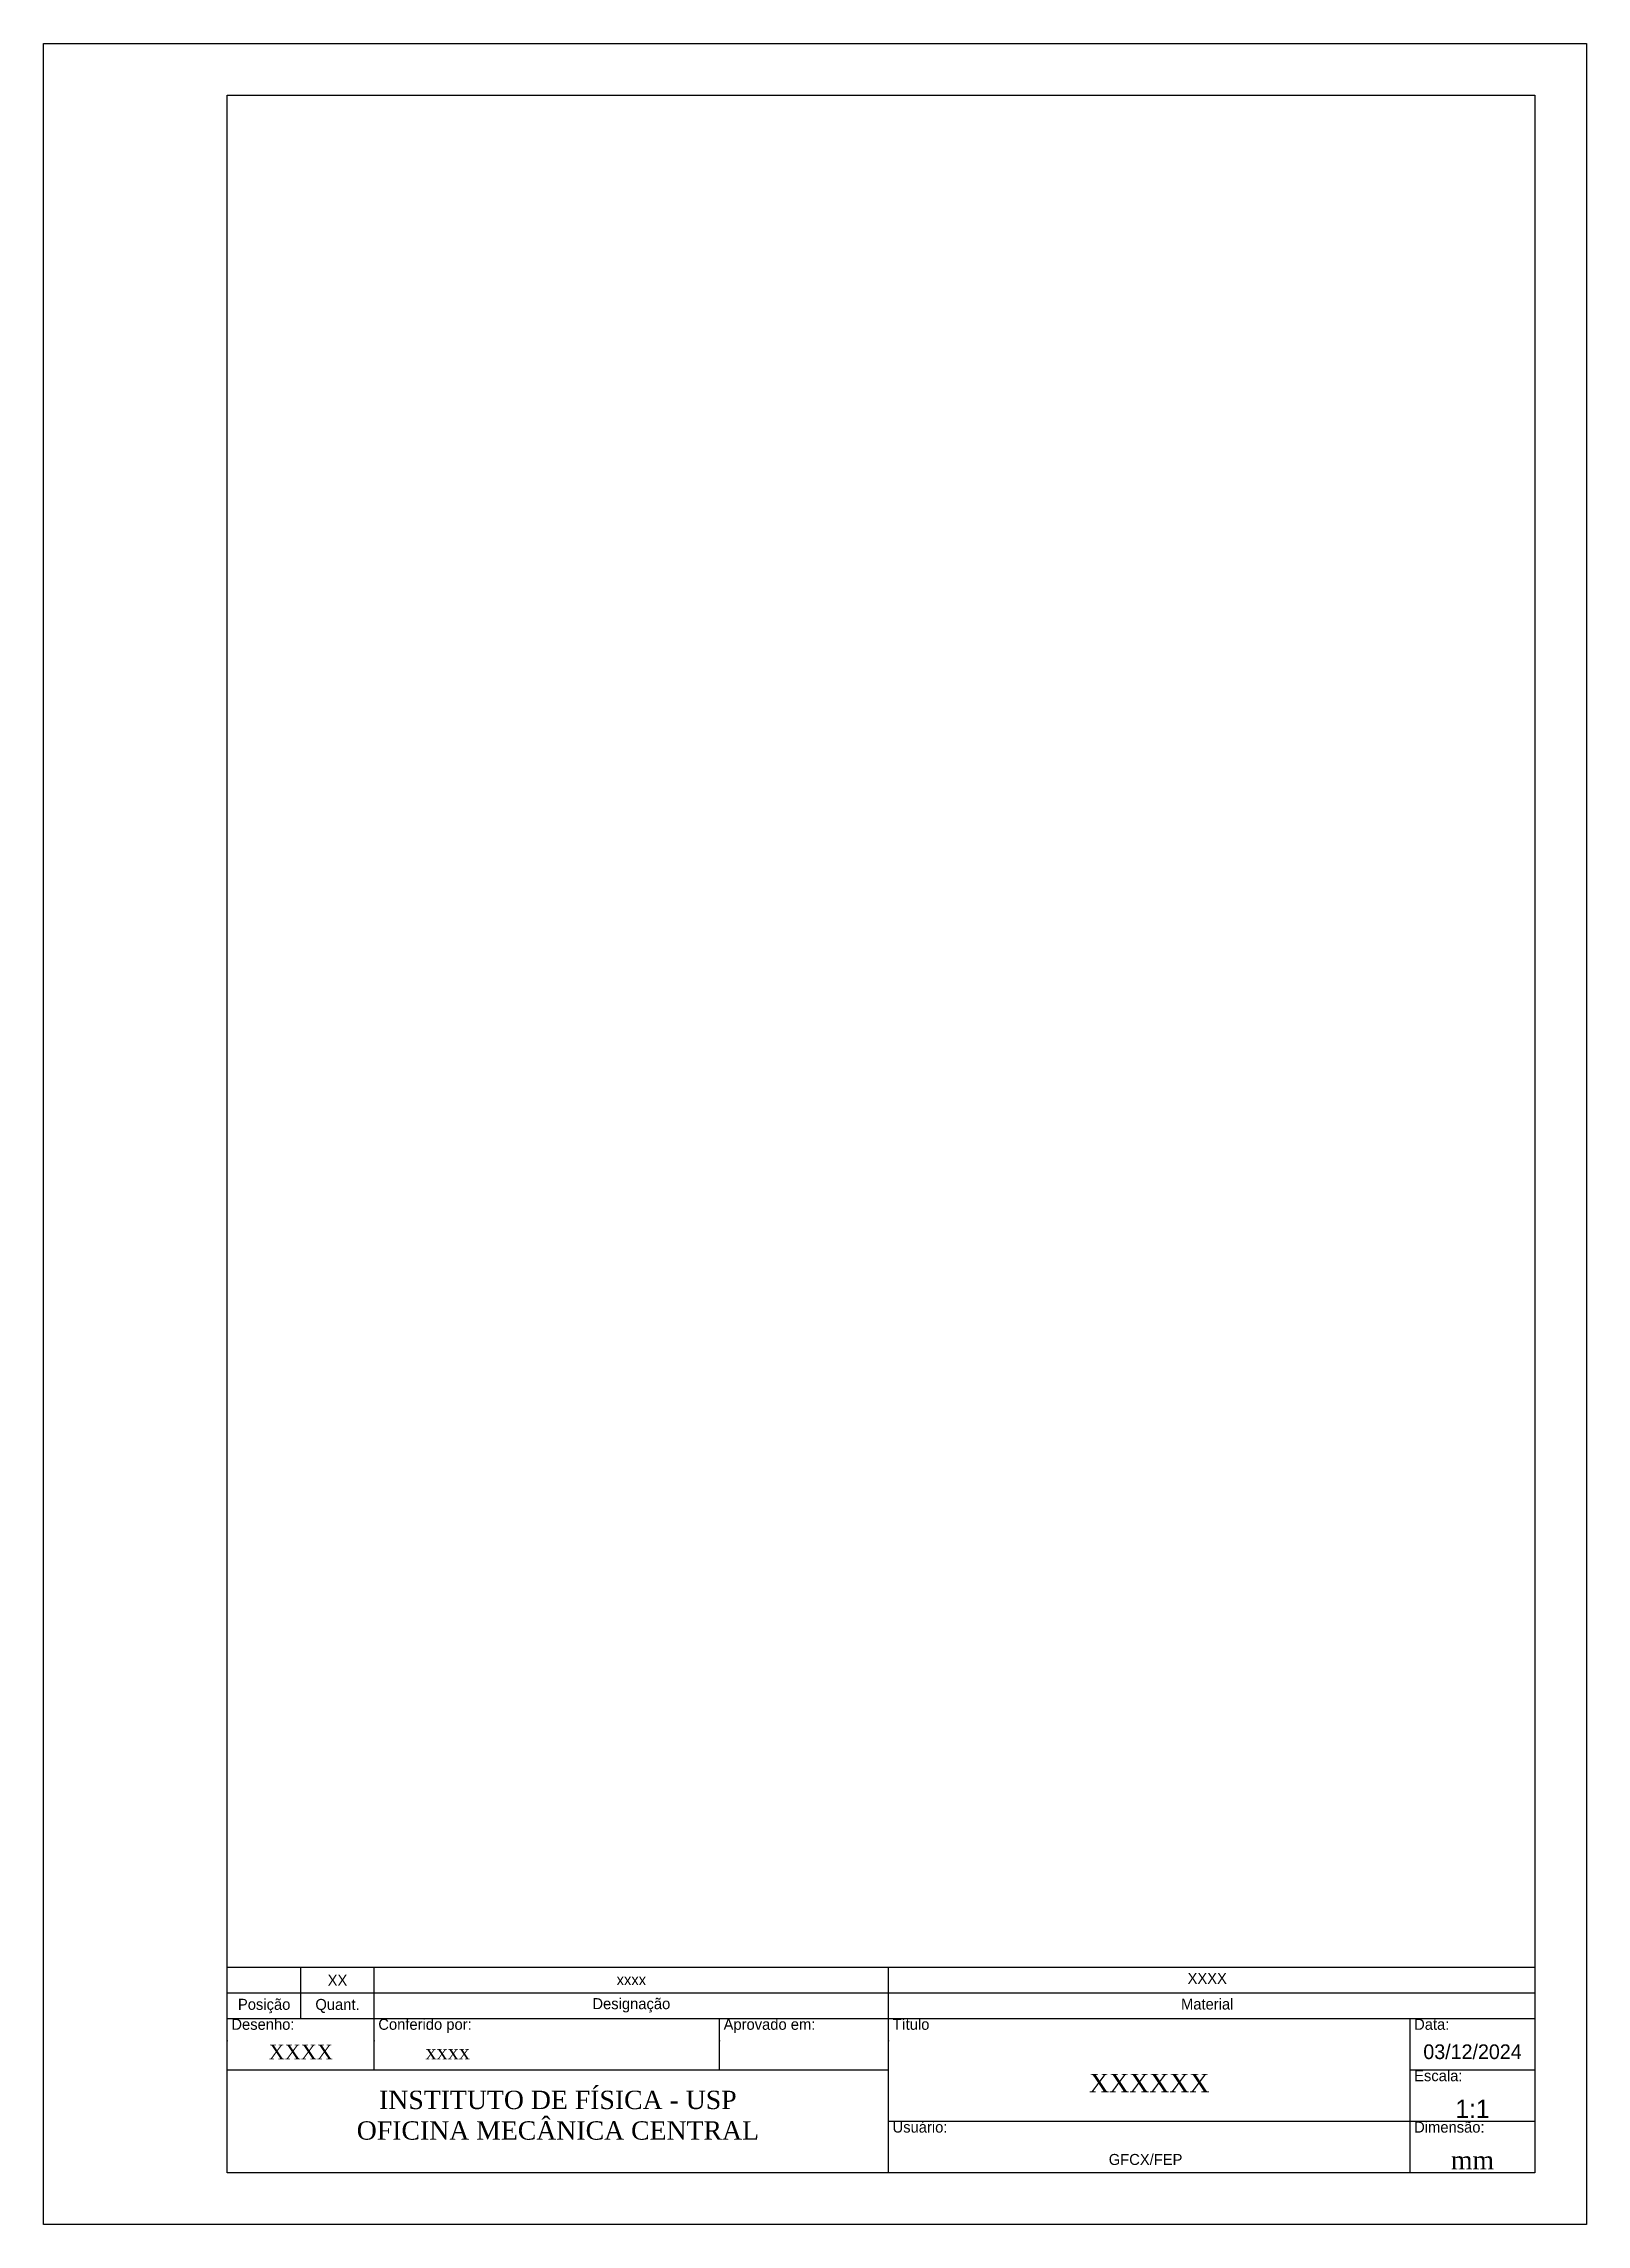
# Model space of a CAD drawing. Extents: x -627 to 207, y 20 to 317.
# Drawn here: x -307.7 to -97.7, y 19.6 to 316.6 of the extents above; entities that cross this region are included whole.
import ezdxf

# ---------------------------------------------------------------- set-up
doc = ezdxf.new("R2010")
doc.units = 0
doc.header["$LTSCALE"] = 0.2
doc.layers.add('A4', color=9, linetype='CONTINUOUS')
doc.layers.add('LEGENDA', color=7, linetype='CONTINUOUS')

msp = doc.modelspace()

# ---------------------------------------------------------------- texts
at = {"layer": 'LEGENDA'}
for s, insert, char_height, width, attachment_point in [('XX', (-267.7411, 52.83618), 1.5, 10, 5), ('XXXX', (-149.35036, 53.08618), 1.5, 70, 5), ('xxxx', (-227.7411, 52.91637), 1.5, 70, 5), (' Desenho:', (-282.7411, 47.58618), 1.5, 20, 1), ('Posição', (-277.72465, 49.32411), 1.5, 10, 5), ('Quant.', (-267.7411, 49.33618), 1.5, 10, 5), (' Conferido por:', (-262.7411, 47.58618), 1.5, 47, 1), ('Designação', (-227.7411, 49.41637), 1.5, 70, 5), (' Aprovado em:', (-215.7411, 47.58618), 1.5, 23, 1), (' Título', (-192.7411, 47.58618), 1.5, 71, 1), ('Material', (-149.35036, 49.58618), 1.5, 70, 5), (' Data:', (-121.7411, 47.58618), 1.5, 17, 1), ('{\\fTimes New Roman|b0|i0|c0|p18;XXXX}', (-272.7411, 43.06383), 2, 20, 5), ('{\\fTimes New Roman|b0|i0|c0|p18;xxxx}', (-252.7411, 43.06383), 2, 20, 5), ('03/12/2024', (-113.2411, 43.08599), 2, 17, 5), ('{\\fTimes New Roman|b0|i0|c0|p18;XXXXXX}', (-157.2411, 38.83618), 2.5, 71, 5), (' Escala:', (-121.7411, 40.58618), 1.5, 17, 1), ('\\P\\fTimes New Roman|b0|i0|c0|p18;INSTITUTO DE FÍSICA - USP\\POFICINA MECÂNICA CENTRAL', (-237.7411, 36.52368), 2.5, 90, 5), ('1:1', (-113.2411, 35.33618), 2.5, 17, 5), (' Usuário:', (-192.7411, 33.58618), 1.5, 71, 1), (' Dimensão:', (-121.7411, 33.58618), 1.5, 17, 1), ('GFCX/FEP', (-157.7411, 28.41637), 1.5, 70, 5), ('\\fTimes New Roman|b0|i0|c0|p18;mm', (-113.2411, 28.33618), 2.5, 17, 5)]:
    msp.add_mtext(s, dxfattribs=dict(at, insert=insert, char_height=char_height, width=width, attachment_point=attachment_point))

# ---------------------------------------------------------------- linework, layer by layer
at = {"layer": 'A4'}
for p, q in [((-307.7411, 19.58618), (-307.7411, 316.58618)), ((-307.7411, 316.58618), (-97.7411, 316.58618)), ((-97.7411, 316.58618), (-97.7411, 19.58618)), ((-97.7411, 19.58618), (-307.7411, 19.58618))]:
    msp.add_line(p, q, dxfattribs=at)
at = {"layer": 'LEGENDA'}
for p, q in [((-282.7411, 26.58618), (-282.7411, 309.58618)), ((-282.7411, 309.58618), (-104.7411, 309.58618)), ((-104.7411, 309.58618), (-104.7411, 26.58618)), ((-104.7411, 54.58618), (-282.7411, 54.58618)), ((-272.7411, 47.58618), (-272.7411, 54.58618)), ((-262.7411, 40.58618), (-262.7411, 54.58618)), ((-192.7411, 26.58618), (-192.7411, 54.58618)), ((-104.7411, 51.08618), (-282.7411, 51.08618)), ((-104.7411, 47.58618), (-282.7411, 47.58618)), ((-215.7411, 40.58618), (-215.7411, 47.58618)), ((-121.7411, 26.58618), (-121.7411, 47.58618)), ((-192.7411, 40.58618), (-282.7411, 40.58618)), ((-104.7411, 40.58618), (-121.7411, 40.58618)), ((-104.7411, 33.58618), (-192.7411, 33.58618)), ((-104.7411, 26.58618), (-282.7411, 26.58618))]:
    msp.add_line(p, q, dxfattribs=at)
for p in [(-282.7411, 44.58618), (-282.7411, 44.58618), (-282.7411, 44.58618), (-262.7411, 44.58618), (-262.7411, 44.58618), (-262.7411, 44.58618), (-215.7411, 44.58618), (-192.7411, 44.58618)]:
    msp.add_point(p, dxfattribs=at)

msp.set_redraw_order([(e.dxf.handle, doc.entitydb.next_handle()) for e in msp.query("TEXT MTEXT ATTDEF DIMENSION ARC_DIMENSION")])  # texts and dimensions are drawn at this point

doc.saveas('drawing.dxf')
